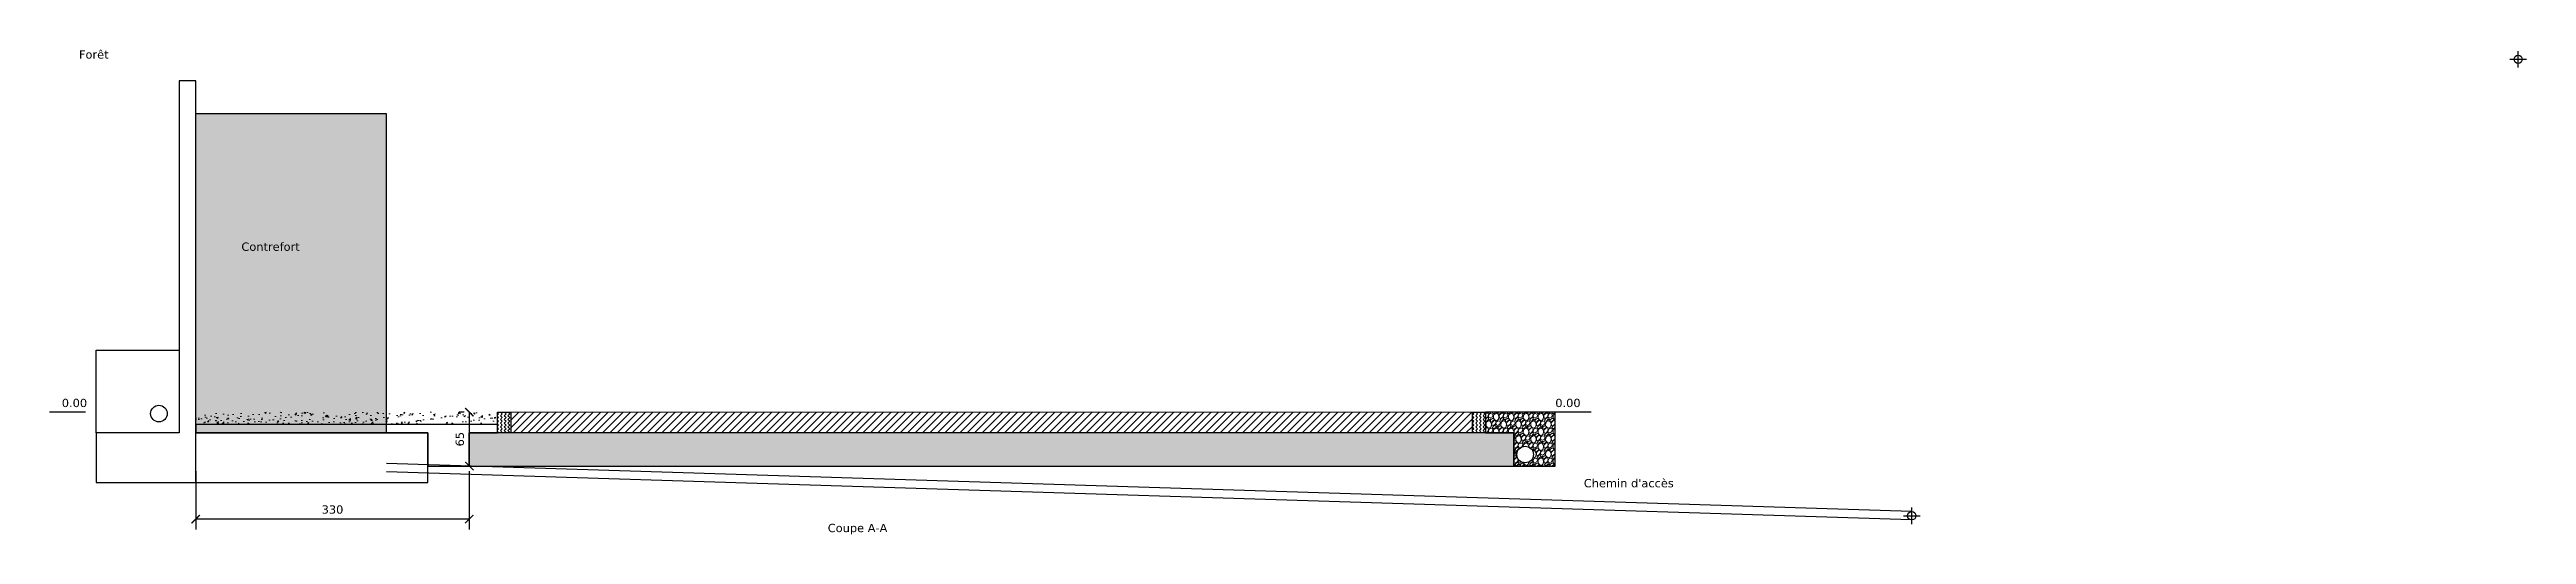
# Model space of a CAD drawing. Header units: centimetres. Extents: x -262314 to 1497847, y -126598 to 219599.
# Drawn here: x 198621 to 228500, y 74938 to 80790 of the extents above; entities that cross this region are included whole.
import ezdxf

# ---------------------------------------------------------------- set-up
doc = ezdxf.new("R2010")
doc.units = ezdxf.units.CM
doc.header["$PDMODE"] = 34
doc.header["$PDSIZE"] = 100
doc.layers.add('canalisations', color=1, linetype='Continuous', true_color=0xff0000)
for name, color, linetype in [('Dimensions', 6, 'Continuous'), ('Gravier', 120, 'Continuous'), ('Isolant pourtour radier', 36, 'Continuous'), ('Misapor', 4, 'Continuous'), ('Mur de soutenement-fondations', 242, 'Continuous'), ('Title Block', 250, 'Continuous')]:
    doc.layers.add(name, color=color, linetype=linetype)
doc.layers.add('hatches', color=253, linetype='Continuous', lineweight=5)
doc.styles.add('Seb', font='Verdana.ttf')
doc.dimstyles.new('d', dxfattribs={"dimtxt": 1, "dimasz": 1, "dimexe": 1.25, "dimexo": 0.625, "dimtad": 1, "dimdec": 1, "dimlfac": 0.1, "dimtxsty": 'Seb', "dimblk": 'ARCHTICK', "dimblk1": 'ARCHTICK', "dimblk2": 'ARCHTICK', "dimcen": 2.5, "dimclrd": 256, "dimclre": 256, "dimadec": 0, "dimazin": 0, "dimtfac": 1, "dimtdec": 1, "dimtmove": 0, "dimatfit": 3, "dimldrblk": 'ARCHTICK', "dimfxl": 1, "dimlwd": -1, "dimlwe": -1, "dimarcsym": 0})
pattern_1 = [(45, (138773.464, 181799.1), (4e-15, 44.9012806), [31.75, -31.75]), (135, (138795.914, 181821.55), (-44.9012806, 4e-15), [31.75, -31.75])]

msp = doc.modelspace()

# ---------------------------------------------------------------- texts
at = {"layer": 'Title Block', "style": 'Seb'}
for s, p in [('Forêt', (198975.5, 80680.68)), ('Contrefort', (200934.91, 78360.73)), ('0.00', (198768.48, 76475.33)), ('0.00', (216784.45, 76475.33)), ("Chemin d'accès", (217128.83, 75506.84))]:
    msp.add_text(s, height=100, dxfattribs=at).set_placement(p)
at = {"layer": 'Title Block', "insert": (208008.43, 75066.05), "char_height": 100, "attachment_point": 1, "style": 'Seb'}
msp.add_mtext_dynamic_manual_height_columns('Coupe A-A', width=1314.4677, gutter_width=500, heights=[0], dxfattribs=at)

# ---------------------------------------------------------------- blocks, each defined once
blk = doc.blocks.new('_ArchTick')
at = {"color": 0, "linetype": 'ByBlock', "const_width": 0.15}
blk.add_lwpolyline([(-0.5, -0.5), (0.5, 0.5)], dxfattribs=at)
blk = doc.blocks.new('*D2234')
at = {"layer": 'Defpoints', "color": 0, "transparency": 16777216}
for p in [(200384, 75763), (203684, 75763), (200384, 75123)]:
    blk.add_point(p, dxfattribs=at)
at = {"layer": 'Dimensions', "transparency": 16777216}
for p, q in [((200384, 75701), (200384, 74998)), ((203684, 75701), (203684, 74998)), ((203684, 75123), (200384, 75123))]:
    blk.add_line(p, q, dxfattribs=at)
at = {"layer": 'Dimensions', "transparency": 16777216, "xscale": 100, "yscale": 100, "zscale": 100, "rotation": 180}
blk.add_blockref('_ArchTick', (200384, 75123), dxfattribs=at)
at = {"layer": 'Dimensions', "transparency": 16777216, "xscale": 100, "yscale": 100, "zscale": 100}
blk.add_blockref('_ArchTick', (203684, 75123), dxfattribs=at)
at = {"layer": 'Dimensions', "color": 0, "transparency": 16777216, "insert": (202034, 75238), "char_height": 100, "attachment_point": 5, "style": 'Seb'}
blk.add_mtext('330', dxfattribs=at)
blk = doc.blocks.new('*D2235')
at = {"layer": 'Defpoints', "color": 0, "transparency": 16777216}
for p in [(203685, 76413), (203685, 76413), (203685, 75763)]:
    blk.add_point(p, dxfattribs=at)
at = {"layer": 'Dimensions', "transparency": 16777216}
for p, q in [((203623, 76413), (203560, 76413)), ((203685, 75763), (203685, 76413)), ((203623, 75763), (203560, 75763))]:
    blk.add_line(p, q, dxfattribs=at)
at = {"layer": 'Dimensions', "transparency": 16777216, "xscale": 100, "yscale": 100, "zscale": 100}
for p, rotation in [((203685, 76413), 90), ((203685, 75763), 270)]:
    blk.add_blockref('_ArchTick', p, dxfattribs=dict(at, rotation=rotation))
at = {"layer": 'Dimensions', "color": 0, "transparency": 16777216, "insert": (203570, 76088), "char_height": 100, "attachment_point": 5, "rotation": 90, "style": 'Seb'}
blk.add_mtext('65', dxfattribs=at)

# ---------------------------------------------------------------- dimensions: what is measured, and where the dimension line sits
at = {"layer": 'Dimensions'}
dim = msp.add_linear_dim(base=(203685.24, 76413.33), p1=(203685.24, 75763.33), p2=(203685.24, 76413.33), angle=90, dimstyle='d', dxfattribs=at)
dim.commit()
dim.dimension.update_dxf_attribs({"geometry": '*D2235', "text_midpoint": (203570.35, 76088.33)})
dim = msp.add_linear_dim(base=(200384.45, 75123.21), p1=(203684.45, 75763.33), p2=(200384.45, 75763.33), dimstyle='d', dxfattribs=at)
dim.commit()
dim.dimension.update_dxf_attribs({"geometry": '*D2234', "text_midpoint": (202034.45, 75238.1)})

# ---------------------------------------------------------------- hatches: boundary and pattern name
at = {"layer": 'hatches'}
h = msp.add_hatch(dxfattribs=at)
h.set_pattern_fill('AR-CONC', color=256, angle=45)
h.set_pattern_definition([(95, (138773.46, 181799.1), (140.09465, 117.55338), [19.05, -209.55]), (40, (138773.46, 181799.1), (-160.01845, 110.17673), [15.24, -167.64058]), (145.45144, (138785.14, 181808.9), (-19.9238, 227.7301), [16.19, -178.09024]), (91.1842, (138737.54, 181835.02), (221.41024, 161.9534), [28.575, -314.325]), (141.63556, (138756, 181848.52), (-7.0866, 342.82676), [24.285, -267.1356]), (36.18415, (138737.54, 181835.02), (-7.0866, 342.82676), [22.85997, -251.45973]), (66, (138764.48, 181844), (179.51998, 34.89515), [19.05, -209.55]), (11, (138764.48, 181844), (-86.53993, 173.9412), [15.24, -167.64]), (116.45145, (138779.44, 181846.9), (92.98005, 208.83634), [16.19, -178.08994]), (82.5, (138773.464, 181799.1), (-57.60547, 61.973414), [0, -165.608, 0, -170.18, 0, -168.275]), (52.5, (138773.46, 181799.1), (-23.58973, 118.087), [0, -97.028, 0, -161.798, 0, -64.135]), (12.5, (138733.41, 181759.046), (99.927863, 91.826196), [0, -63.5, 0, -198.12, 0, -262.89]), (2.5, (138715.45, 181741.09), (86.7639, 122.72239), [0, -82.55, 0, -131.572, 0, -186.69])])
edge = h.paths.add_edge_path()
edge.add_line((200384.45, 76163.33), (202684.45, 76163.33))
edge.add_line((202684.45, 76163.33), (202684.45, 80013.33))
edge.add_line((202684.45, 80013.33), (200384.45, 80013.33))
h = msp.add_hatch(dxfattribs=at)
h.set_pattern_fill('AR-CONC', color=256)
h.set_pattern_definition([(50, (138773.46, 145799.1), (182.18467, -15.93909), [19.05, -209.55]), (355, (138773.46, 145799.1), (-35.24342, 191.05685), [15.24, -167.6406]), (100.45144, (138788.65, 145797.77), (146.94125, 175.11775), [16.19, -178.09024]), (46.1842, (138773.46, 145849.9), (271.07904, -42.04233), [28.575, -314.325]), (96.63556, (138796.05, 145846.4), (237.4041, 247.4261), [24.285, -267.1356]), (351.18415, (138773.46, 145849.9), (237.4041, 247.4261), [22.86, -251.4597]), (21, (138798.86, 145837.2), (151.6144, -102.2652), [19.05, -209.55]), (326, (138798.86, 145837.2), (61.80203, 184.18797), [15.24, -167.64]), (71.45144, (138811.5, 145828.68), (213.41642, 81.92277), [16.19, -178.08994]), (37.5, (138773.464, 145799.1), (3.088603, 84.55504), [0, -165.608, 0, -170.18, 0, -168.275]), (7.5, (138773.46, 145799.1), (66.81966, 100.180575), [0, -97.028, 0, -161.798, 0, -64.135]), (327.5, (138716.82, 145799.1), (135.590595, -5.728744), [0, -63.5, 0, -198.12, 0, -262.89]), (317.5, (138691.42, 145799.1), (148.12918, 25.42649), [0, -82.55, 0, -131.572, 0, -186.69])])
h.paths.add_polyline_path([(200384.45, 76413.33), (204024.45, 76413.33), (204024.45, 76263.33), (200384.45, 76263.33)])
h = msp.add_hatch(dxfattribs=at)
h.set_pattern_fill('ZIGZAG', color=256, scale=10, angle=45)
h.set_pattern_definition(pattern_1)
h.paths.add_polyline_path([(204024.45, 76413.33), (204184.45, 76413.33), (204184.45, 76163.33), (204024.45, 76163.33)])
h = msp.add_hatch(dxfattribs=at)
h.set_pattern_fill('ANSI31', color=256, scale=20)
h.set_pattern_definition([(45, (138773.464, 181799.1), (-44.90128, 44.90128), [])])
h.paths.add_polyline_path([(204184.45, 76163.33), (215784.45, 76163.33), (215784.45, 76413.33), (204184.45, 76413.33)])
h = msp.add_hatch(dxfattribs=at)
h.set_pattern_fill('ZIGZAG', color=256, scale=10, angle=45)
h.set_pattern_definition(pattern_1)
h.paths.add_polyline_path([(215784.45, 76413.33), (215944.45, 76413.33), (215944.45, 76163.33), (215784.45, 76163.33)])
h = msp.add_hatch(dxfattribs=at)
h.set_pattern_fill('GRAVEL', color=256, scale=5, angle=45)
h.set_pattern_definition([(273.0127875, (138748.319, 181953.559), (89.8025611, -1526.6435406), [17.08607, -1691.52418]), (229.969741, (138749.217, 181936.4963), (987.82816778, 1167.43330043), [29.32024, -2902.70244]), (177.510447, (138730.358, 181914.046), (1885.85378546, -89.8025605), [20.67408, -2046.73614]), (312.273689, (138717.786, 181856.572), (-1706.2486628, 1885.8537856), [26.70023, -2643.32187]), (337.833654, (138735.7465, 181836.8155), (-1526.6435406, 628.61792842), [26.18169, -2591.99039]), (42.273689, (138759.993, 181826.937), (-1885.8537856, -1706.2486628), [26.70023, -2643.32187]), (82.6942405, (138779.7498, 181844.8977), (-269.40768351, -2065.45890786), [35.30968, -3495.65577]), (117.2553284, (138784.24, 181879.9207), (-1347.03841794, 2604.27427523), [33.33598, -3300.26283]), (166.4295656, (138768.9735, 181909.5556), (-1885.85378546, 449.0128059), [26.79065, -2652.27728]), (220.236358, (138742.931, 181915.842), (1077.6307347, 898.0256119), [30.58566, -1498.69685]), (267.3974378, (138719.582, 181896.085), (-89.80256114, -2065.45890785), [39.5539, -3915.83863]), (183.814075, (138807.589, 181944.579), (-1167.4332957, -89.8025611), [13.50023, -1336.52829]), (216.4692344, (138794.118, 181943.6805), (1347.038418, 987.82817355), [25.6841, -2542.73195]), (270, (138773.46, 181928.41), (89.80256, -89.80256), [17.96047, -161.64466]), (248.19859, (138756.401, 181932.904), (269.4076837, 628.6179285), [9.67207, -957.53112]), (336.80141, (138752.81, 181923.924), (-359.210245, 179.6051224), [13.67828, -670.23765]), (75.963757, (138765.381, 181918.536), (89.8025612, 449.012806), [22.21598, -718.31491]), (206.56505, (138770.77, 181940.09), (269.407684, 89.802561), [16.06436, -385.5449]), (61.3895403, (138700.7235, 181871.8385), (628.61792847, 1167.43329574), [22.5044, -2227.94133]), (115.346176, (138711.5, 181891.595), (628.61792843, -1347.0384182), [18.87995, -1869.11078]), (338.19859, (138752.809, 181958.049), (-628.6179285, 269.4076837), [19.344, -947.85918]), (28.6104597, (138770.7695, 181950.865), (-1167.4332957, -628.61792856), [22.5044, -2227.94133]), (24.443955, (138756.401, 181816.161), (-628.6179285, -269.4076836), [21.70176, -1063.38672]), (339.7751406, (138776.158, 181825.141), (-1436.84097966, 538.8153665), [18.1836, -1800.17967]), (111.80141, (138843.51, 181869.144), (-269.4076837, 628.6179285), [19.344, -947.85918]), (62.3540246, (138836.3254, 181887.105), (-808.2230508, -1526.64354063), [21.28914, -2107.6188]), (114.443955, (138799.506, 181825.141), (269.4076836, -628.6179285), [10.85088, -1074.2376]), (146.309932, (138838.121, 181863.756), (-449.012806, 269.4076836), [6.47573, -641.09975]), (210.963757, (138832.733, 181867.348), (359.210245, 179.6051224), [26.18168, -497.45273]), (231.009006, (138810.2826, 181853.878), (808.22305084, 987.82817336), [24.26335, -2402.06824]), (348.690068, (138773.464, 181910.454), (-269.407684, 89.802561), [18.3162, -439.58882]), (38.1572266, (138791.424, 181906.8615), (1706.24866293, 1347.03841825), [31.97784, -3165.80045]), (105.945396, (138816.569, 181926.618), (269.4076836, -987.8281733), [13.07541, -1294.46962]), (135, (138812.98, 181939.19), (-179.60512, 1e-14), [7.62, -119.38]), (165.256437, (138805.7925, 181854.776), (987.8281733, -269.4076837), [17.64335, -1746.69704]), (93.0127875, (138788.73, 181859.266), (-89.8025611, 1526.6435406), [34.17214, -1674.43811]), (45, (138786.93, 181893.39), (1e-14, 179.60512), [33.02, -93.98]), (10.3048465, (138810.283, 181916.74), (1526.64354044, 269.40768446), [20.08048, -1987.96584]), (299.054604, (138830.04, 181920.332), (269.4076836, -449.012806), [18.49145, -906.0825]), (252.6459754, (138839.0195, 181904.1674), (-808.22305108, -2604.27427505), [30.10725, -2980.62322]), (220.4260787, (138830.039, 181875.4306), (-1257.23585695, -1077.63073453), [31.85147, -3153.29232])])
h.paths.add_polyline_path([(216520.82, 75902.22, 1), (216320.82, 75902.22, 1)], flags=16)
h.paths.add_polyline_path([(216284.45, 75763.33), (216784.45, 75763.33), (216784.45, 76413.33), (215944.45, 76413.33), (215944.45, 76163.33), (216284.45, 76163.33)])
h = msp.add_hatch(dxfattribs=at)
h.set_pattern_fill('HONEY', color=256, scale=10, angle=45)
h.set_pattern_definition([(45, (138773.464, 145799.098), (14.233136, 53.118785), [31.75, -63.5]), (165, (138773.464, 145799.098), (-53.118785, -14.2331355), [31.75, -63.5]), (105, (138773.464, 145799.098), (-38.8856496, 38.88565), [-63.5, 31.75])])
h.paths.add_polyline_path([(204184.45, 76163.33), (203684.45, 76163.33), (203684.45, 75763.33), (216284.45, 75763.33), (216284.45, 76163.33)])

# ---------------------------------------------------------------- linework, layer by layer
at = {"layer": 'canalisations'}
for p, q in [((221086.03, 75213.3), (202684.45, 75794.96)), ((221082.87, 75113.35), (202684.45, 75694.91))]:
    msp.add_line(p, q, dxfattribs=at)
for p in [(228399.82, 80671.92), (221084.45, 75163.33)]:
    msp.add_point(p, dxfattribs=at)
at = {"layer": 'Gravier'}
msp.add_lwpolyline([(199184.45, 76163.33), (199184.45, 77163.33), (200184.45, 77163.33), (200184.45, 76163.33), (199184.45, 76163.33)], dxfattribs=at)
for points in [[(200384.45, 76163.33), (203184.45, 76163.33), (203184.45, 75763.33), (203684.45, 75763.33), (203684.45, 76163.33), (204024.45, 76163.33), (204024.45, 76263.33), (200384.45, 76263.33)], [(216284.45, 75763.33), (216784.45, 75763.33), (216784.45, 76413.33), (215944.45, 76413.33), (215944.45, 76163.33), (216284.45, 76163.33)]]:
    msp.add_lwpolyline(points, close=True, dxfattribs=at)
for centre in [(199939.97, 76396.43), (216420.82, 75902.22)]:
    msp.add_circle(centre, 100, dxfattribs=at)
at = {"layer": 'hatches'}
msp.add_lwpolyline([(204184.45, 76163.33), (215784.45, 76163.33), (215784.45, 76413.33), (204184.45, 76413.33)], close=True, dxfattribs=at)
at = {"layer": 'Isolant pourtour radier'}
msp.add_lwpolyline([(204024.45, 76413.33), (204184.45, 76413.33), (204184.45, 76163.33), (204024.45, 76163.33), (204024.45, 76413.33)], dxfattribs=at)
msp.add_lwpolyline([(215784.45, 76413.33), (215944.45, 76413.33), (215944.45, 76163.33), (215784.45, 76163.33)], close=True, dxfattribs=at)
at = {"layer": 'Misapor'}
msp.add_lwpolyline([(204184.45, 76163.33), (203684.45, 76163.33), (203684.45, 75763.33), (216284.45, 75763.33), (216284.45, 76163.33), (204184.45, 76163.33)], dxfattribs=at)
at = {"layer": 'Mur de soutenement-fondations'}
for p, q in [((199184.45, 76163.33), (199184.45, 75563.33)), ((199184.45, 75563.33), (200384.45, 75563.33))]:
    msp.add_line(p, q, dxfattribs=at)
for points in [[(200384.45, 75563.33), (200384.45, 80413.33), (200184.45, 80413.33), (200184.45, 76163.33), (199184.45, 76163.33)], [(200384.45, 76163.33), (202684.45, 76163.33), (202684.45, 80013.33), (200384.45, 80013.33)], [(200384.45, 75563.33), (203184.45, 75563.33), (203184.45, 76163.33), (200384.45, 76163.33)]]:
    msp.add_lwpolyline(points, dxfattribs=at)
at = {"layer": 'Title Block'}
for p, q in [((199054.96, 76413.33), (198620.57, 76413.33)), ((217218.84, 76413.33), (216784.45, 76413.33))]:
    msp.add_line(p, q, dxfattribs=at)

msp.set_redraw_order([(e.dxf.handle, doc.entitydb.next_handle()) for e in msp.query("TEXT MTEXT ATTDEF DIMENSION ARC_DIMENSION")])  # texts and dimensions are drawn at this point

doc.saveas('drawing.dxf')
